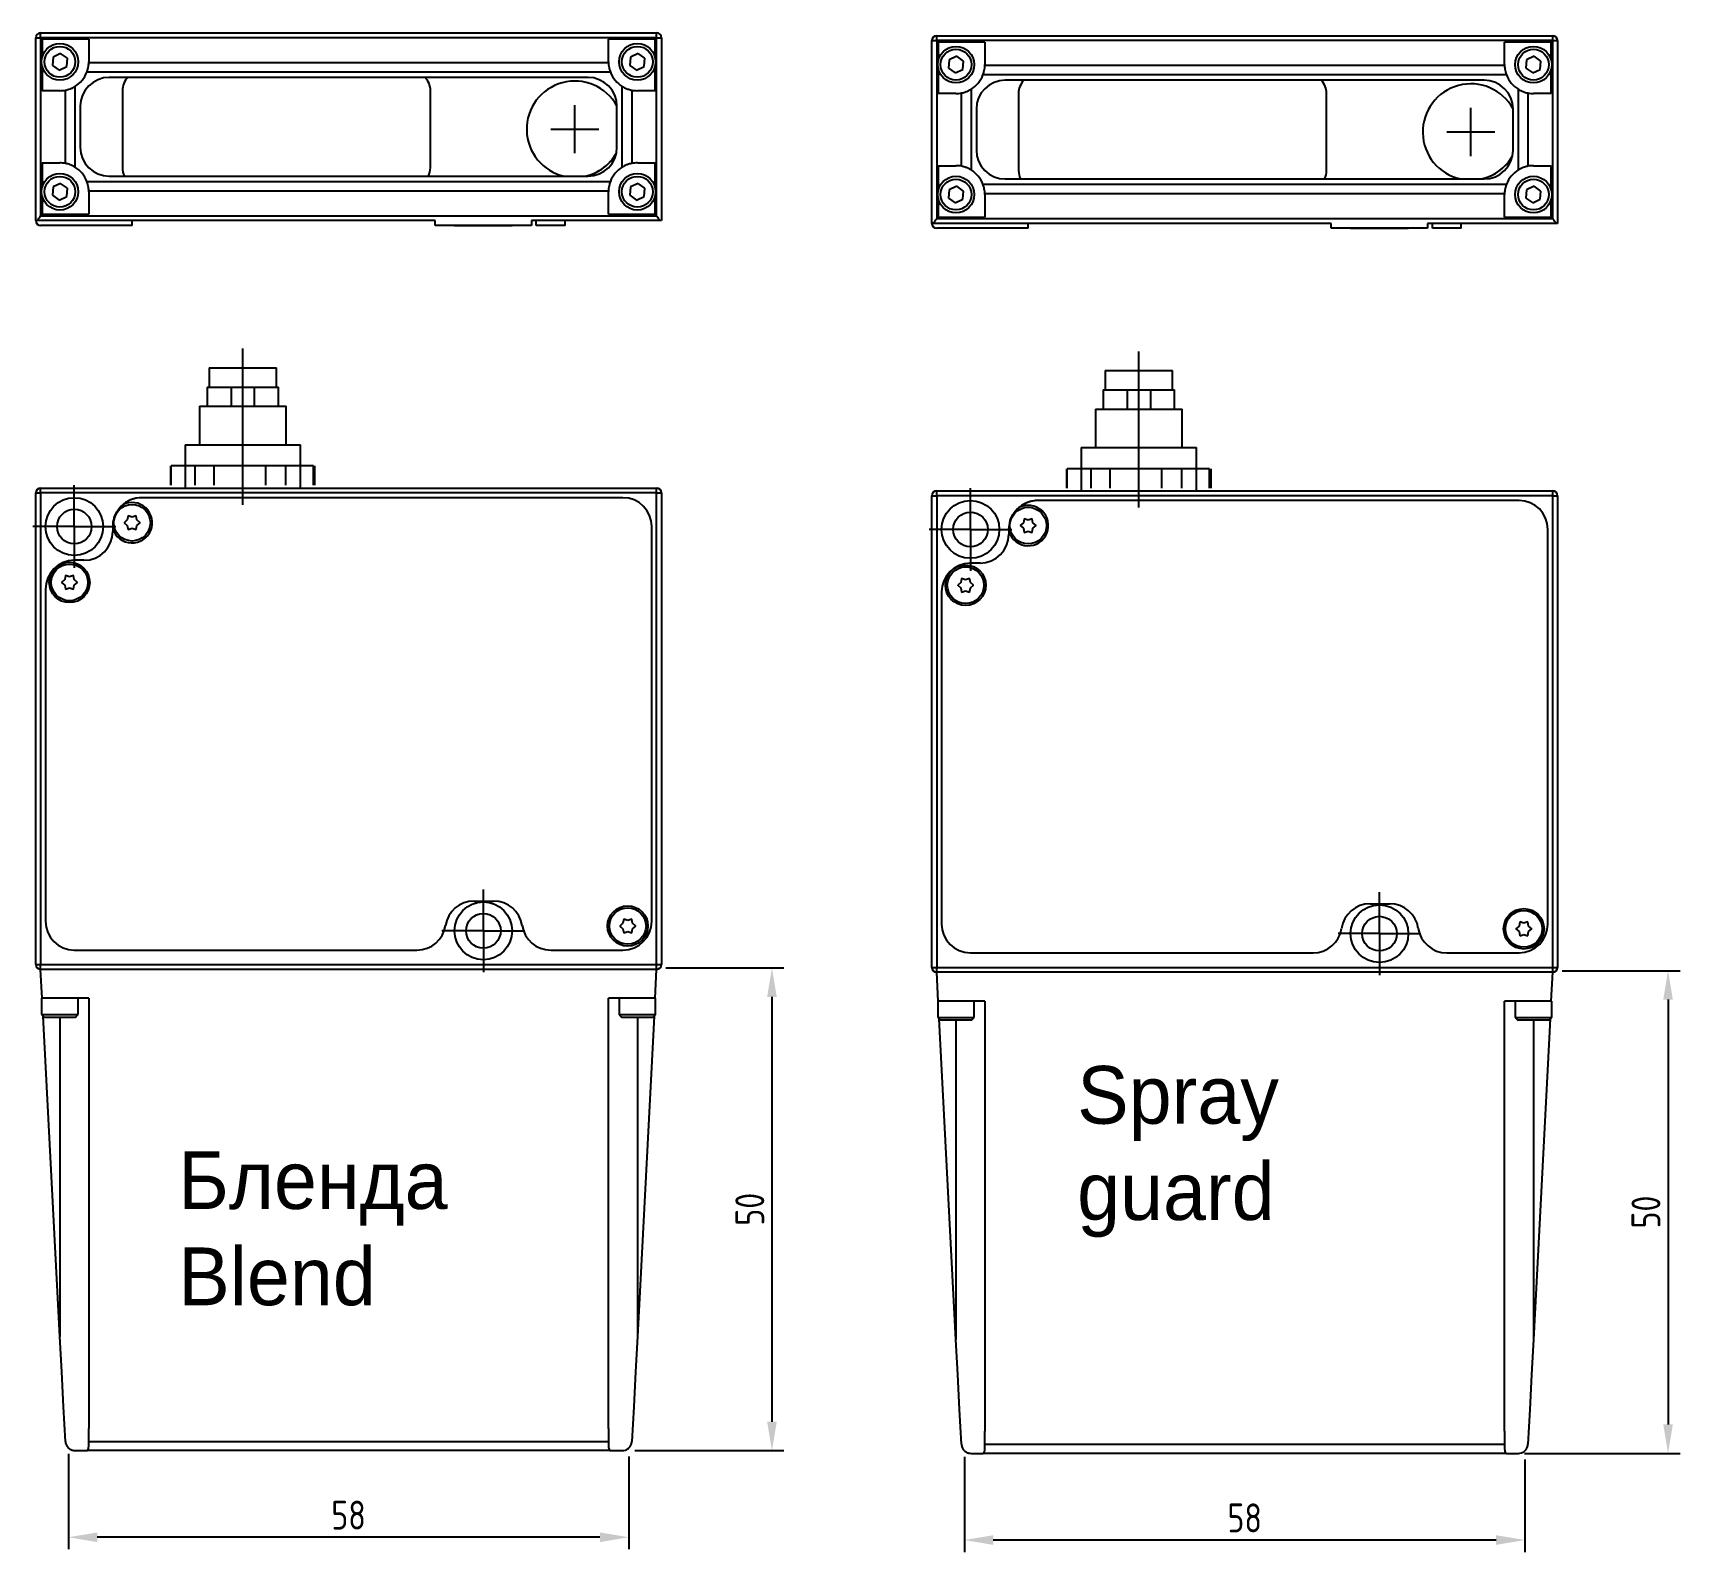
# Model space of a CAD drawing. Header units: millimetres. Extents: x -665 to 1947, y -360 to 733.
# Drawn here: x 1370.4 to 1541.6, y 87.5 to 245.3 of the extents above; entities that cross this region are included whole.
import ezdxf

# ---------------------------------------------------------------- set-up
doc = ezdxf.new("R2010")
doc.units = ezdxf.units.MM
doc.layers.add('FORMAT', color=7, linetype='Continuous')
doc.styles.add('GOSTw', font='gostw.shx')
doc.dimstyles.new('Vad-style', dxfattribs={"dimtxt": 3, "dimasz": 3, "dimexe": 1.25, "dimexo": 0.625, "dimgap": 0.8, "dimtad": 1, "dimtxsty": 'GOSTw', "dimcen": 2.5, "dimclrd": 1, "dimclre": 1, "dimclrt": 1, "dimazin": 0, "dimtfac": 1, "dimtmove": 0, "dimatfit": 3, "dimfxl": 0, "dimarcsym": 0})

msp = doc.modelspace()

# ---------------------------------------------------------------- texts
at = {"char_height": 6, "width": 34.22875, "attachment_point": 1}
for s, insert in [('Spray\\Pguard', (1478.932, 137.956)), ('Бленда\\PBlend', (1385.532, 129.1))]:
    msp.add_mtext(s, dxfattribs=dict(at, insert=insert))

# ---------------------------------------------------------------- blocks, each defined once
blk = doc.blocks.new('SW_CENTERMARKSYMBOL_10')
at = {"layer": 'FORMAT', "color": 0}
for p, q in [((0, 2.5), (0, 4.3)), ((0, 0), (0, 2.5)), ((-2.5, 0), (-4.3, 0)), ((0, 0), (-2.5, 0)), ((0, 0), (2.5, 0)), ((0, 0), (0, -2.5)), ((2.5, 0), (4.3, 0)), ((0, -2.5), (0, -4.3))]:
    blk.add_line(p, q, dxfattribs=at)
blk = doc.blocks.new('SW_CENTERMARKSYMBOL_11')
at = {"layer": 'FORMAT', "color": 0}
for p, q in [((0, 2.5), (0, 4.3)), ((0, 0), (0, 2.5)), ((-2.5, 0), (-4.3, 0)), ((0, 0), (-2.5, 0)), ((0, 0), (2.5, 0)), ((0, 0), (0, -2.5)), ((2.5, 0), (4.3, 0)), ((0, -2.5), (0, -4.3))]:
    blk.add_line(p, q, dxfattribs=at)
blk = doc.blocks.new('*D178')
at = {"color": 1, "lineweight": -2, "transparency": 16777216}
for p, q in [((1436.21, 148.14), (1448.47, 148.14)), ((1447.22, 145.14), (1447.22, 101)), ((1432.98, 98), (1448.47, 98))]:
    blk.add_line(p, q, dxfattribs=at)
at = {"color": 1, "transparency": 16777216}
for points in [[(1446.72, 145.14), (1447.72, 145.14), (1447.22, 148.14)], [(1446.72, 101), (1447.72, 101), (1447.22, 98)]]:
    blk.add_solid(points, dxfattribs=at)
at = {"layer": 'Defpoints', "color": 0, "transparency": 16777216}
for p in [(1435.59, 148.14), (1432.35, 98), (1447.22, 98)]:
    blk.add_point(p, dxfattribs=at)
at = {"color": 1, "transparency": 16777216, "insert": (1444.92, 123.07), "char_height": 3, "attachment_point": 5, "rotation": 90, "style": 'GOSTw'}
blk.add_mtext('50', dxfattribs=at)
blk = doc.blocks.new('*D179')
at = {"color": 1, "lineweight": -2, "transparency": 16777216}
for p, q in [((1374.12, 97.65), (1374.12, 87.74)), ((1432.35, 97.37), (1432.35, 87.74)), ((1429.35, 88.99), (1377.12, 88.99))]:
    blk.add_line(p, q, dxfattribs=at)
at = {"color": 1, "transparency": 16777216}
for points in [[(1377.12, 89.49), (1377.12, 88.49), (1374.12, 88.99)], [(1429.35, 89.49), (1429.35, 88.49), (1432.35, 88.99)]]:
    blk.add_solid(points, dxfattribs=at)
at = {"layer": 'Defpoints', "color": 0, "transparency": 16777216}
for p in [(1374.12, 98.27), (1432.35, 98), (1374.12, 88.99)]:
    blk.add_point(p, dxfattribs=at)
at = {"color": 1, "transparency": 16777216, "insert": (1403.23, 91.29), "char_height": 3, "attachment_point": 5, "style": 'GOSTw'}
blk.add_mtext('58', dxfattribs=at)
blk = doc.blocks.new('*D180')
at = {"color": 1, "lineweight": -2, "transparency": 16777216}
for p, q in [((1529.32, 147.85), (1541.58, 147.85)), ((1540.33, 144.85), (1540.33, 100.71)), ((1525.4, 97.71), (1541.58, 97.71))]:
    blk.add_line(p, q, dxfattribs=at)
at = {"color": 1, "transparency": 16777216}
for points in [[(1539.83, 144.85), (1540.83, 144.85), (1540.33, 147.85)], [(1539.83, 100.71), (1540.83, 100.71), (1540.33, 97.71)]]:
    blk.add_solid(points, dxfattribs=at)
at = {"layer": 'Defpoints', "color": 0, "transparency": 16777216}
for p in [(1528.7, 147.85), (1524.77, 97.71), (1540.33, 97.71)]:
    blk.add_point(p, dxfattribs=at)
at = {"color": 1, "transparency": 16777216, "insert": (1538.03, 122.78), "char_height": 3, "attachment_point": 5, "rotation": 90, "style": 'GOSTw'}
blk.add_mtext('50', dxfattribs=at)
blk = doc.blocks.new('*D181')
at = {"color": 1, "lineweight": -2, "transparency": 16777216}
for p, q in [((1467.22, 97.35), (1467.22, 87.45)), ((1525.46, 97.08), (1525.46, 87.45)), ((1522.46, 88.7), (1470.22, 88.7))]:
    blk.add_line(p, q, dxfattribs=at)
at = {"color": 1, "transparency": 16777216}
for points in [[(1470.22, 89.2), (1470.22, 88.2), (1467.22, 88.7)], [(1522.46, 89.2), (1522.46, 88.2), (1525.46, 88.7)]]:
    blk.add_solid(points, dxfattribs=at)
at = {"layer": 'Defpoints', "color": 0, "transparency": 16777216}
for p in [(1467.22, 97.98), (1525.46, 97.71), (1467.22, 88.7)]:
    blk.add_point(p, dxfattribs=at)
at = {"color": 1, "transparency": 16777216, "insert": (1496.34, 91), "char_height": 3, "attachment_point": 5, "style": 'GOSTw'}
blk.add_mtext('58', dxfattribs=at)

# ---------------------------------------------------------------- dimensions: what is measured, and where the dimension line sits
for base, p1, p2, picture, middle in [((1447.219, 97.997), (1435.588, 148.143), (1432.354, 97.997), '*D178', (1444.919, 123.07)), ((1540.326, 97.705), (1528.696, 147.852), (1524.773, 97.705), '*D180', (1538.026, 122.778))]:
    dim = msp.add_linear_dim(base=base, p1=p1, p2=p2, angle=90, dimstyle='Vad-style', override={"dimdec": 0})
    dim.commit()
    dim.dimension.update_dxf_attribs({"geometry": picture, "text_midpoint": middle})
for base, p1, p2, picture, middle in [((1374.116, 88.995), (1432.354, 97.997), (1374.116, 98.271), '*D179', (1403.235, 91.295)), ((1467.223, 88.703), (1525.461, 97.705), (1467.223, 97.98), '*D181', (1496.342, 91.003))]:
    dim = msp.add_linear_dim(base=base, p1=p1, p2=p2, dimstyle='Vad-style', override={"dimdec": 0})
    dim.commit()
    dim.dimension.update_dxf_attribs({"geometry": picture, "text_midpoint": middle})

# ---------------------------------------------------------------- linework, layer by layer
for p, q in [((1370.735, 244.787), (1371.235, 244.787)), ((1370.735, 225.787), (1370.735, 244.787)), ((1371.235, 244.787), (1371.235, 245.287)), ((1371.235, 245.287), (1435.235, 245.287)), ((1371.392, 244.63), (1371.235, 244.787)), ((1435.235, 244.787), (1371.235, 244.787)), ((1371.235, 244.787), (1371.235, 226.287)), ((1435.235, 244.787), (1371.235, 244.787)), ((1371.235, 244.787), (1371.235, 226.287)), ((1435.078, 244.63), (1435.235, 244.787)), ((1435.235, 244.787), (1435.235, 245.287)), ((1435.235, 226.287), (1435.235, 244.787)), ((1435.235, 244.787), (1435.735, 244.787)), ((1435.235, 226.287), (1435.235, 244.787)), ((1435.735, 244.787), (1435.735, 225.787)), ((1464.342, 244.496), (1464.342, 244.996)), ((1464.342, 244.996), (1528.342, 244.996)), ((1528.342, 244.496), (1528.342, 244.996)), ((1376.235, 244.63), (1371.392, 244.63)), ((1371.392, 244.63), (1371.392, 242.75)), ((1373.308, 243.15), (1372.524, 242.782)), ((1374.019, 242.656), (1373.308, 243.15)), ((1376.235, 244.63), (1376.235, 242.287)), ((1435.078, 244.63), (1430.235, 244.63)), ((1430.235, 242.287), (1430.235, 244.63)), ((1433.308, 243.15), (1432.524, 242.782)), ((1434.019, 242.656), (1433.308, 243.15)), ((1435.078, 242.75), (1435.078, 244.63)), ((1463.842, 244.496), (1464.342, 244.496)), ((1463.842, 225.496), (1463.842, 244.496)), ((1464.499, 244.339), (1464.342, 244.496)), ((1528.342, 244.496), (1464.342, 244.496)), ((1464.342, 244.496), (1464.342, 225.996)), ((1528.342, 244.496), (1464.342, 244.496)), ((1464.342, 244.496), (1464.342, 225.996)), ((1469.342, 244.339), (1464.499, 244.339)), ((1464.499, 244.339), (1464.499, 242.459)), ((1469.342, 244.339), (1469.342, 241.996)), ((1528.185, 244.339), (1523.342, 244.339)), ((1523.342, 241.996), (1523.342, 244.339)), ((1528.185, 244.339), (1528.342, 244.496)), ((1528.185, 242.459), (1528.185, 244.339)), ((1528.342, 225.996), (1528.342, 244.496)), ((1528.342, 244.496), (1528.842, 244.496)), ((1528.342, 225.996), (1528.342, 244.496)), ((1528.842, 244.496), (1528.842, 225.496)), ((1371.392, 241.825), (1371.392, 239.287)), ((1372.524, 242.782), (1372.451, 241.919)), ((1372.451, 241.919), (1373.162, 241.424)), ((1373.162, 241.424), (1373.946, 241.793)), ((1373.946, 241.793), (1374.019, 242.656)), ((1376.234, 242.217), (1430.236, 242.217)), ((1432.524, 242.782), (1432.451, 241.919)), ((1432.451, 241.919), (1433.162, 241.424)), ((1433.162, 241.424), (1433.946, 241.793)), ((1433.946, 241.793), (1434.019, 242.656)), ((1435.078, 239.287), (1435.078, 241.825)), ((1464.499, 241.533), (1464.499, 238.996)), ((1465.631, 242.49), (1465.558, 241.627)), ((1465.558, 241.627), (1466.269, 241.133)), ((1466.415, 242.859), (1465.631, 242.49)), ((1466.269, 241.133), (1467.053, 241.501)), ((1467.126, 242.364), (1466.415, 242.859)), ((1467.053, 241.501), (1467.126, 242.364)), ((1469.341, 241.925), (1523.343, 241.925)), ((1525.631, 242.49), (1525.558, 241.627)), ((1525.558, 241.627), (1526.269, 241.133)), ((1526.415, 242.859), (1525.631, 242.49)), ((1526.269, 241.133), (1527.053, 241.501)), ((1527.126, 242.364), (1526.415, 242.859)), ((1527.053, 241.501), (1527.126, 242.364)), ((1528.185, 238.996), (1528.185, 241.533)), ((1374.804, 239.731), (1374.804, 231.344)), ((1430.432, 241.218), (1376.038, 241.218)), ((1428.114, 240.667), (1378.355, 240.667)), ((1431.665, 231.344), (1431.665, 239.731)), ((1523.539, 240.926), (1469.145, 240.926)), ((1521.222, 240.375), (1471.462, 240.375)), ((1373.235, 239.287), (1371.392, 239.287)), ((1373.805, 231.733), (1373.805, 239.342)), ((1379.735, 239.287), (1379.735, 231.287)), ((1379.735, 239.287), (1379.735, 231.287)), ((1411.735, 231.287), (1411.735, 239.287)), ((1411.735, 231.287), (1411.735, 239.287)), ((1432.664, 239.342), (1432.664, 231.733)), ((1435.078, 239.287), (1433.235, 239.287)), ((1466.342, 238.996), (1464.499, 238.996)), ((1466.913, 231.441), (1466.913, 239.051)), ((1467.911, 239.439), (1467.911, 231.053)), ((1472.842, 238.996), (1472.842, 230.996)), ((1472.842, 238.996), (1472.842, 230.996)), ((1504.842, 230.996), (1504.842, 238.996)), ((1504.842, 230.996), (1504.842, 238.996)), ((1524.773, 231.053), (1524.773, 239.439)), ((1525.771, 239.051), (1525.771, 231.441)), ((1528.185, 238.996), (1526.342, 238.996)), ((1375.355, 237.667), (1375.355, 233.408)), ((1426.735, 232.787), (1426.735, 237.787)), ((1431.114, 233.408), (1431.114, 237.667)), ((1468.462, 237.375), (1468.462, 233.116)), ((1519.842, 232.496), (1519.842, 237.496)), ((1524.222, 233.116), (1524.222, 237.375)), ((1424.235, 235.287), (1429.235, 235.287)), ((1517.342, 234.996), (1522.342, 234.996)), ((1371.392, 231.787), (1373.235, 231.787)), ((1371.392, 231.787), (1371.392, 229.25)), ((1433.235, 231.787), (1435.078, 231.787)), ((1435.078, 229.25), (1435.078, 231.787)), ((1464.499, 231.496), (1466.342, 231.496)), ((1464.499, 231.496), (1464.499, 228.959)), ((1526.342, 231.496), (1528.185, 231.496)), ((1528.185, 228.959), (1528.185, 231.496)), ((1373.308, 229.65), (1372.524, 229.282)), ((1374.019, 229.156), (1373.308, 229.65)), ((1376.038, 229.857), (1430.432, 229.857)), ((1378.355, 230.408), (1428.114, 230.408)), ((1433.308, 229.65), (1432.524, 229.282)), ((1434.019, 229.156), (1433.308, 229.65)), ((1466.415, 229.359), (1465.631, 228.99)), ((1467.126, 228.864), (1466.415, 229.359)), ((1469.145, 229.565), (1523.539, 229.565)), ((1471.462, 230.116), (1521.222, 230.116)), ((1526.415, 229.359), (1525.631, 228.99)), ((1527.126, 228.864), (1526.415, 229.359)), ((1371.392, 228.325), (1371.392, 226.445)), ((1372.524, 229.282), (1372.451, 228.419)), ((1372.451, 228.419), (1373.162, 227.924)), ((1373.162, 227.924), (1373.946, 228.293)), ((1373.946, 228.293), (1374.019, 229.156)), ((1430.236, 228.858), (1376.234, 228.858)), ((1376.235, 228.787), (1376.235, 226.445)), ((1430.235, 226.445), (1430.235, 228.787)), ((1432.524, 229.282), (1432.451, 228.419)), ((1432.451, 228.419), (1433.162, 227.924)), ((1433.162, 227.924), (1433.946, 228.293)), ((1433.946, 228.293), (1434.019, 229.156)), ((1435.078, 226.445), (1435.078, 228.325)), ((1464.499, 228.033), (1464.499, 226.153)), ((1465.631, 228.99), (1465.558, 228.127)), ((1465.558, 228.127), (1466.269, 227.633)), ((1466.269, 227.633), (1467.053, 228.001)), ((1467.053, 228.001), (1467.126, 228.864)), ((1523.343, 228.566), (1469.341, 228.566)), ((1469.342, 228.496), (1469.342, 226.153)), ((1523.342, 226.153), (1523.342, 228.496)), ((1525.631, 228.99), (1525.558, 228.127)), ((1525.558, 228.127), (1526.269, 227.633)), ((1526.269, 227.633), (1527.053, 228.001)), ((1527.053, 228.001), (1527.126, 228.864)), ((1528.185, 226.153), (1528.185, 228.033)), ((1371.392, 226.445), (1371.235, 226.287)), ((1371.235, 226.287), (1435.235, 226.287)), ((1371.235, 226.287), (1435.235, 226.287)), ((1371.392, 226.445), (1376.235, 226.445)), ((1430.235, 226.445), (1435.078, 226.445)), ((1435.078, 226.445), (1435.235, 226.287)), ((1464.499, 226.153), (1464.342, 225.996)), ((1464.342, 225.996), (1528.342, 225.996)), ((1464.342, 225.996), (1528.342, 225.996)), ((1464.499, 226.153), (1469.342, 226.153)), ((1523.342, 226.153), (1528.185, 226.153)), ((1528.185, 226.153), (1528.342, 225.996)), ((1370.894, 225.787), (1370.735, 225.787)), ((1412.235, 225.787), (1370.894, 225.787)), ((1380.735, 225.287), (1371.235, 225.287)), ((1380.735, 225.287), (1380.735, 225.787)), ((1412.235, 225.287), (1412.235, 225.787)), ((1417.235, 225.287), (1412.235, 225.287)), ((1414.235, 225.287), (1420.235, 225.287)), ((1422.235, 225.287), (1417.235, 225.287)), ((1435.575, 225.787), (1422.235, 225.787)), ((1422.235, 225.787), (1422.235, 225.287)), ((1422.735, 225.287), (1422.735, 225.787)), ((1425.735, 225.287), (1422.735, 225.287)), ((1425.735, 225.287), (1425.735, 225.787)), ((1435.735, 225.787), (1435.575, 225.787)), ((1464.001, 225.496), (1463.842, 225.496)), ((1505.342, 225.496), (1464.001, 225.496)), ((1473.842, 224.996), (1464.342, 224.996)), ((1473.842, 224.996), (1473.842, 225.496)), ((1505.342, 224.996), (1505.342, 225.496)), ((1510.342, 224.996), (1505.342, 224.996)), ((1507.342, 224.996), (1513.342, 224.996)), ((1515.342, 224.996), (1510.342, 224.996)), ((1528.683, 225.496), (1515.342, 225.496)), ((1515.342, 225.496), (1515.342, 224.996)), ((1515.842, 224.996), (1515.842, 225.496)), ((1518.842, 224.996), (1515.842, 224.996)), ((1518.842, 224.996), (1518.842, 225.496)), ((1528.842, 225.496), (1528.683, 225.496)), ((1392.235, 196.269), (1392.235, 212.497)), ((1485.342, 195.978), (1485.342, 212.205)), ((1388.735, 210.497), (1395.735, 210.497)), ((1481.842, 210.205), (1488.842, 210.205)), ((1388.535, 208.497), (1391.035, 208.497)), ((1391.035, 208.497), (1391.035, 206.497)), ((1391.035, 208.497), (1392.235, 208.497)), ((1392.235, 208.497), (1393.435, 208.497)), ((1393.435, 208.497), (1393.435, 206.497)), ((1393.435, 208.497), (1395.935, 208.497)), ((1481.642, 208.205), (1484.142, 208.205)), ((1484.142, 208.205), (1484.142, 206.205)), ((1484.142, 208.205), (1485.342, 208.205)), ((1485.342, 208.205), (1486.542, 208.205)), ((1486.542, 208.205), (1486.542, 206.205)), ((1486.542, 208.205), (1489.042, 208.205)), ((1387.735, 206.497), (1396.735, 206.497)), ((1480.842, 206.205), (1489.842, 206.205)), ((1386.235, 202.497), (1398.235, 202.497)), ((1479.342, 202.205), (1491.342, 202.205)), ((1384.784, 198.297), (1384.784, 200.297)), ((1387.277, 200.297), (1384.784, 200.297)), ((1387.277, 198.297), (1387.277, 200.297)), ((1389.249, 200.297), (1387.277, 200.297)), ((1389.249, 198.297), (1389.249, 200.297)), ((1394.629, 200.297), (1389.249, 200.297)), ((1394.629, 198.297), (1394.629, 200.297)), ((1396.7, 200.297), (1394.629, 200.297)), ((1396.7, 198.297), (1396.7, 200.297)), ((1399.587, 200.297), (1396.7, 200.297)), ((1399.587, 198.297), (1399.587, 200.297)), ((1477.891, 198.005), (1477.891, 200.005)), ((1480.384, 200.005), (1477.891, 200.005)), ((1480.384, 198.005), (1480.384, 200.005)), ((1482.356, 200.005), (1480.384, 200.005)), ((1482.356, 198.005), (1482.356, 200.005)), ((1487.737, 200.005), (1482.356, 200.005)), ((1487.737, 198.005), (1487.737, 200.005)), ((1489.807, 200.005), (1487.737, 200.005)), ((1489.807, 198.005), (1489.807, 200.005)), ((1492.695, 200.005), (1489.807, 200.005)), ((1492.695, 198.005), (1492.695, 200.005)), ((1370.735, 148.497), (1370.735, 197.497)), ((1370.735, 197.497), (1371.235, 197.497)), ((1371.235, 197.497), (1371.235, 197.997)), ((1371.235, 197.997), (1435.235, 197.997)), ((1435.235, 197.497), (1371.235, 197.497)), ((1371.235, 197.497), (1371.235, 148.497)), ((1431.735, 196.997), (1381.735, 196.997)), ((1431.735, 196.997), (1381.735, 196.997)), ((1435.235, 197.497), (1435.235, 197.997)), ((1435.235, 148.497), (1435.235, 197.497)), ((1435.235, 197.497), (1435.735, 197.497)), ((1435.735, 197.497), (1435.735, 148.497)), ((1463.842, 148.205), (1463.842, 197.205)), ((1463.842, 197.205), (1464.342, 197.205)), ((1464.342, 197.205), (1464.342, 197.705)), ((1464.342, 197.705), (1528.342, 197.705)), ((1528.342, 197.205), (1464.342, 197.205)), ((1464.342, 197.205), (1464.342, 148.205)), ((1528.342, 197.205), (1528.342, 197.705)), ((1528.342, 148.205), (1528.342, 197.205)), ((1528.342, 197.205), (1528.842, 197.205)), ((1528.842, 197.205), (1528.842, 148.205)), ((1380.322, 195.111), (1380.237, 194.684)), ((1380.735, 194.972), (1380.322, 195.111)), ((1381.147, 195.111), (1380.735, 194.972)), ((1381.233, 194.684), (1381.147, 195.111)), ((1524.842, 196.705), (1474.842, 196.705)), ((1524.842, 196.705), (1474.842, 196.705)), ((1378.735, 193.997), (1378.735, 193.497)), ((1378.735, 193.756), (1378.735, 193.497)), ((1380.237, 194.684), (1379.91, 194.397)), ((1379.91, 194.397), (1380.237, 194.109)), ((1379.935, 194.419), (1379.935, 194.397)), ((1379.935, 194.397), (1379.935, 194.374)), ((1380.237, 194.109), (1380.322, 193.682)), ((1380.354, 195.1), (1380.316, 195.078)), ((1380.316, 193.715), (1380.354, 193.693)), ((1380.322, 193.682), (1380.735, 193.822)), ((1380.735, 193.822), (1381.147, 193.682)), ((1381.154, 195.078), (1381.115, 195.1)), ((1381.115, 193.693), (1381.154, 193.715)), ((1381.147, 193.682), (1381.233, 194.109)), ((1381.56, 194.397), (1381.233, 194.684)), ((1381.233, 194.109), (1381.56, 194.397)), ((1434.735, 152.997), (1434.735, 193.997)), ((1434.735, 152.997), (1434.735, 193.997)), ((1471.842, 193.705), (1471.842, 193.205)), ((1471.842, 193.465), (1471.842, 193.205)), ((1473.344, 194.393), (1473.017, 194.105)), ((1473.017, 194.105), (1473.344, 193.818)), ((1473.042, 194.127), (1473.042, 194.105)), ((1473.042, 194.105), (1473.042, 194.083)), ((1473.43, 194.82), (1473.344, 194.393)), ((1473.344, 193.818), (1473.43, 193.391)), ((1473.461, 194.809), (1473.423, 194.786)), ((1473.423, 193.424), (1473.461, 193.401)), ((1473.842, 194.68), (1473.43, 194.82)), ((1473.43, 193.391), (1473.842, 193.53)), ((1474.255, 194.82), (1473.842, 194.68)), ((1473.842, 193.53), (1474.255, 193.391)), ((1474.261, 194.786), (1474.223, 194.809)), ((1474.223, 193.401), (1474.261, 193.424)), ((1474.34, 194.393), (1474.255, 194.82)), ((1474.255, 193.391), (1474.34, 193.818)), ((1474.667, 194.105), (1474.34, 194.393)), ((1474.34, 193.818), (1474.667, 194.105)), ((1527.842, 152.705), (1527.842, 193.705)), ((1527.842, 152.705), (1527.842, 193.705)), ((1375.735, 190.497), (1374.735, 190.497)), ((1375.735, 190.497), (1374.735, 190.497)), ((1468.842, 190.205), (1467.842, 190.205)), ((1468.842, 190.205), (1467.842, 190.205)), ((1373.737, 188.484), (1373.41, 188.197)), ((1373.822, 188.911), (1373.737, 188.484)), ((1373.854, 188.9), (1373.816, 188.878)), ((1374.235, 188.772), (1373.822, 188.911)), ((1374.647, 188.911), (1374.235, 188.772)), ((1374.654, 188.878), (1374.615, 188.9)), ((1374.733, 188.484), (1374.647, 188.911)), ((1375.06, 188.197), (1374.733, 188.484)), ((1466.93, 188.62), (1466.844, 188.193)), ((1466.961, 188.609), (1466.923, 188.586)), ((1467.342, 188.48), (1466.93, 188.62)), ((1467.755, 188.62), (1467.342, 188.48)), ((1467.761, 188.586), (1467.723, 188.609)), ((1467.84, 188.193), (1467.755, 188.62)), ((1371.735, 187.497), (1371.735, 152.997)), ((1371.735, 187.497), (1371.735, 152.997)), ((1373.41, 188.197), (1373.737, 187.909)), ((1373.435, 188.219), (1373.435, 188.197)), ((1373.435, 188.197), (1373.435, 188.174)), ((1373.737, 187.909), (1373.822, 187.482)), ((1373.816, 187.515), (1373.854, 187.493)), ((1373.822, 187.482), (1374.235, 187.622)), ((1374.235, 187.622), (1374.647, 187.482)), ((1374.615, 187.493), (1374.654, 187.515)), ((1374.647, 187.482), (1374.733, 187.909)), ((1374.733, 187.909), (1375.06, 188.197)), ((1464.842, 187.205), (1464.842, 152.705)), ((1464.842, 187.205), (1464.842, 152.705)), ((1466.844, 188.193), (1466.517, 187.905)), ((1466.517, 187.905), (1466.844, 187.618)), ((1466.542, 187.927), (1466.542, 187.905)), ((1466.542, 187.905), (1466.542, 187.883)), ((1466.844, 187.618), (1466.93, 187.191)), ((1466.923, 187.224), (1466.961, 187.201)), ((1466.93, 187.191), (1467.342, 187.33)), ((1467.342, 187.33), (1467.755, 187.191)), ((1467.723, 187.201), (1467.761, 187.224)), ((1467.755, 187.191), (1467.84, 187.618)), ((1468.167, 187.905), (1467.84, 188.193)), ((1467.84, 187.618), (1468.167, 187.905)), ((1416.267, 155.097), (1418.303, 155.097)), ((1416.267, 155.097), (1418.303, 155.097)), ((1509.374, 154.805), (1511.41, 154.805)), ((1509.374, 154.805), (1511.41, 154.805)), ((1431.737, 152.784), (1431.41, 152.497)), ((1431.41, 152.497), (1431.737, 152.209)), ((1431.435, 152.519), (1431.435, 152.497)), ((1431.435, 152.497), (1431.435, 152.474)), ((1431.822, 153.211), (1431.737, 152.784)), ((1431.854, 153.2), (1431.816, 153.178)), ((1432.235, 153.072), (1431.822, 153.211)), ((1432.647, 153.211), (1432.235, 153.072)), ((1432.654, 153.178), (1432.615, 153.2)), ((1432.733, 152.784), (1432.647, 153.211)), ((1433.06, 152.497), (1432.733, 152.784)), ((1432.733, 152.209), (1433.06, 152.497)), ((1524.844, 152.493), (1524.517, 152.205)), ((1524.93, 152.92), (1524.844, 152.493)), ((1524.961, 152.909), (1524.923, 152.886)), ((1525.342, 152.78), (1524.93, 152.92)), ((1525.755, 152.92), (1525.342, 152.78)), ((1525.761, 152.886), (1525.723, 152.909)), ((1525.84, 152.493), (1525.755, 152.92)), ((1526.167, 152.205), (1525.84, 152.493)), ((1431.737, 152.209), (1431.822, 151.782)), ((1431.816, 151.815), (1431.854, 151.793)), ((1431.822, 151.782), (1432.235, 151.922)), ((1432.235, 151.922), (1432.647, 151.782)), ((1432.615, 151.793), (1432.654, 151.815)), ((1432.647, 151.782), (1432.733, 152.209)), ((1524.517, 152.205), (1524.844, 151.918)), ((1524.542, 152.227), (1524.542, 152.205)), ((1524.542, 152.205), (1524.542, 152.183)), ((1524.844, 151.918), (1524.93, 151.491)), ((1524.923, 151.524), (1524.961, 151.501)), ((1524.93, 151.491), (1525.342, 151.63)), ((1525.342, 151.63), (1525.755, 151.491)), ((1525.723, 151.501), (1525.761, 151.524)), ((1525.755, 151.491), (1525.84, 151.918)), ((1525.84, 151.918), (1526.167, 152.205)), ((1374.735, 149.997), (1410.335, 149.997)), ((1374.735, 149.997), (1410.335, 149.997)), ((1424.235, 149.997), (1431.735, 149.997)), ((1424.235, 149.997), (1431.735, 149.997)), ((1467.842, 149.705), (1503.442, 149.705)), ((1467.842, 149.705), (1503.442, 149.705)), ((1517.342, 149.705), (1524.842, 149.705)), ((1517.342, 149.705), (1524.842, 149.705)), ((1370.735, 148.497), (1371.235, 148.497)), ((1371.235, 147.997), (1371.235, 148.497)), ((1371.235, 148.497), (1435.235, 148.497)), ((1371.392, 144.997), (1371.235, 147.997)), ((1435.235, 147.997), (1371.235, 147.997)), ((1435.235, 147.997), (1371.235, 147.997)), ((1435.078, 144.997), (1435.235, 147.997)), ((1435.235, 147.997), (1435.235, 148.497)), ((1435.235, 148.497), (1435.735, 148.497)), ((1463.842, 148.205), (1464.342, 148.205)), ((1464.342, 147.705), (1464.342, 148.205)), ((1464.342, 148.205), (1528.342, 148.205)), ((1464.499, 144.705), (1464.342, 147.705)), ((1528.342, 147.705), (1464.342, 147.705)), ((1528.342, 147.705), (1464.342, 147.705)), ((1528.185, 144.705), (1528.342, 147.705)), ((1528.342, 147.705), (1528.342, 148.205)), ((1528.342, 148.205), (1528.842, 148.205)), ((1371.392, 144.997), (1371.335, 144.997)), ((1376.235, 144.997), (1371.392, 144.997)), ((1376.235, 144.997), (1376.235, 100.294)), ((1435.078, 144.997), (1430.235, 144.997)), ((1430.235, 100.294), (1430.235, 144.997)), ((1435.135, 144.997), (1435.078, 144.997)), ((1464.499, 144.705), (1464.442, 144.705)), ((1469.342, 144.705), (1464.499, 144.705)), ((1469.342, 144.705), (1469.342, 100.002)), ((1528.185, 144.705), (1523.342, 144.705)), ((1523.342, 100.002), (1523.342, 144.705)), ((1528.242, 144.705), (1528.185, 144.705)), ((1371.335, 143.297), (1375.135, 143.297)), ((1373.235, 109.834), (1371.489, 143.142)), ((1371.64, 142.997), (1371.635, 142.997)), ((1374.835, 142.997), (1371.64, 142.997)), ((1373.235, 142.997), (1373.235, 109.834)), ((1431.335, 143.297), (1435.135, 143.297)), ((1431.64, 142.997), (1431.635, 142.997)), ((1434.835, 142.997), (1431.64, 142.997)), ((1434.98, 143.142), (1433.235, 109.834)), ((1433.235, 142.997), (1433.235, 109.834)), ((1464.442, 143.005), (1468.242, 143.005)), ((1466.342, 109.543), (1464.596, 142.851)), ((1464.748, 142.705), (1464.742, 142.705)), ((1467.942, 142.705), (1464.748, 142.705)), ((1466.342, 142.705), (1466.342, 109.543)), ((1524.442, 143.005), (1528.242, 143.005)), ((1524.748, 142.705), (1524.742, 142.705)), ((1527.942, 142.705), (1524.748, 142.705)), ((1528.088, 142.851), (1526.342, 109.543)), ((1526.342, 142.705), (1526.342, 109.543)), ((1374.804, 97.997), (1376.038, 97.997)), ((1430.432, 97.997), (1376.038, 97.997)), ((1376.234, 98.944), (1430.236, 98.944)), ((1430.432, 97.997), (1431.665, 97.997)), ((1467.911, 97.705), (1469.145, 97.705)), ((1523.539, 97.705), (1469.145, 97.705)), ((1469.341, 98.653), (1523.343, 98.653)), ((1523.539, 97.705), (1524.773, 97.705))]:
    msp.add_line(p, q)
at = {"flags": 128}
for points in [[(1430.036, 231.532), (1430.638, 232.162), (1431.04, 232.745)], [(1523.143, 231.24), (1523.745, 231.871), (1524.148, 232.454)], [(1381.534, 194.374), (1381.535, 194.397), (1381.534, 194.419)], [(1474.642, 194.083), (1474.642, 194.105), (1474.642, 194.127)], [(1375.034, 188.174), (1375.035, 188.197), (1375.034, 188.219)], [(1468.142, 187.883), (1468.142, 187.905), (1468.142, 187.927)], [(1433.034, 152.474), (1433.035, 152.497), (1433.034, 152.519)], [(1526.142, 152.183), (1526.142, 152.205), (1526.142, 152.227)], [(1373.805, 98.944), (1373.617, 102.55), (1373.426, 106.185), (1373.235, 109.834)], [(1433.235, 109.834), (1433.043, 106.185), (1432.853, 102.55), (1432.664, 98.944)], [(1466.913, 98.653), (1466.724, 102.258), (1466.533, 105.893), (1466.342, 109.543)], [(1526.342, 109.543), (1526.151, 105.893), (1525.96, 102.258), (1525.771, 98.653)]]:
    msp.add_lwpolyline(points, dxfattribs=at)
for centre, radius in [((1373.235, 242.287), 1.9), ((1373.235, 242.287), 1.6), ((1433.235, 242.287), 1.9), ((1433.235, 242.287), 1.6), ((1466.342, 241.996), 1.9), ((1466.342, 241.996), 1.6), ((1526.342, 241.996), 1.9), ((1526.342, 241.996), 1.6), ((1373.235, 228.787), 1.9), ((1373.235, 228.787), 1.6), ((1433.235, 228.787), 1.9), ((1433.235, 228.787), 1.6), ((1466.342, 228.496), 1.9), ((1466.342, 228.496), 1.6), ((1526.342, 228.496), 1.9), ((1526.342, 228.496), 1.6), ((1374.735, 193.997), 3), ((1374.735, 193.997), 1.8), ((1380.735, 194.397), 1.9), ((1467.842, 193.705), 3), ((1467.842, 193.705), 1.8), ((1473.842, 194.105), 1.9), ((1374.235, 188.197), 2.1), ((1374.235, 188.197), 1.9), ((1467.342, 187.905), 2.1), ((1467.342, 187.905), 1.9), ((1417.235, 151.997), 3), ((1432.235, 152.497), 2.1), ((1432.235, 152.497), 1.9), ((1510.342, 151.705), 3), ((1525.342, 152.205), 2.1), ((1525.342, 152.205), 1.9), ((1417.235, 151.997), 1.8), ((1510.342, 151.705), 1.8)]:
    msp.add_circle(centre, radius)
for centre, radius, start, end in [((1371.235, 244.787), 0.5, 90, 180), ((1435.235, 244.787), 0.5, 0, 90), ((1464.342, 244.496), 0.5, 90, 180), ((1528.342, 244.496), 0.5, 0, 90), ((1373.235, 242.287), 3, 358.64915, 0), ((1433.235, 242.287), 3, 180, 181.35085), ((1466.342, 241.996), 3, 358.64915, 0), ((1526.342, 241.996), 3, 180, 181.35085), ((1373.235, 242.287), 3, 301.54162, 339.11759), ((1378.355, 237.667), 3, 90, 180), ((1381.735, 239.287), 2, 136.38528, 180), ((1381.735, 239.287), 2, 136.38528, 180), ((1409.735, 239.287), 2, 0, 43.61472), ((1409.735, 239.287), 2, 0, 43.61472), ((1426.735, 235.287), 5, 28.85, 257.40143), ((1426.735, 235.287), 5, 28.85, 257.40143), ((1428.114, 237.667), 3, 0, 90), ((1433.235, 242.287), 3, 200.88241, 238.45838), ((1466.342, 241.996), 3, 301.54162, 339.11759), ((1471.462, 237.375), 3, 90, 180), ((1474.842, 238.996), 2, 136.38528, 180), ((1474.842, 238.996), 2, 136.38528, 180), ((1502.842, 238.996), 2, 0, 43.61472), ((1502.842, 238.996), 2, 0, 43.61472), ((1519.842, 234.996), 5, 28.85, 257.40143), ((1519.842, 234.996), 5, 28.85, 257.40143), ((1521.222, 237.375), 3, 0, 90), ((1526.342, 241.996), 3, 200.88241, 238.45838), ((1373.235, 242.287), 3, 270, 280.96687), ((1433.235, 242.287), 3, 259.03313, 270), ((1466.342, 241.996), 3, 270, 280.96687), ((1526.342, 241.996), 3, 259.03313, 270), ((1378.355, 233.408), 3, 180, 270), ((1428.114, 233.408), 3, 270, 0), ((1471.462, 233.116), 3, 180, 270), ((1521.222, 233.116), 3, 270, 0), ((1373.235, 228.787), 3, 79.03313, 90), ((1373.235, 228.787), 3, 20.88241, 58.45838), ((1381.735, 231.287), 2, 180, 206.09147), ((1381.735, 231.287), 2, 180, 206.09147), ((1409.735, 231.287), 2, 333.90853, 0), ((1409.735, 231.287), 2, 333.90853, 0), ((1426.735, 235.287), 5, 282.59857, 329.44143), ((1426.735, 235.287), 5, 282.59857, 311.31392), ((1433.235, 228.787), 3, 121.54162, 159.11759), ((1433.235, 228.787), 3, 90, 100.96687), ((1466.342, 228.496), 3, 79.03313, 90), ((1466.342, 228.496), 3, 20.88241, 58.45838), ((1519.842, 234.996), 5, 282.59857, 329.44143), ((1519.842, 234.996), 5, 282.59857, 311.31392), ((1526.342, 228.496), 3, 121.54162, 159.11759), ((1526.342, 228.496), 3, 90, 100.96687), ((1474.842, 230.996), 2, 180, 206.09147), ((1474.842, 230.996), 2, 180, 206.09147), ((1502.842, 230.996), 2, 333.90853, 0), ((1502.842, 230.996), 2, 333.90853, 0), ((1373.235, 228.787), 3, 0, 1.35085), ((1433.235, 228.787), 3, 178.64915, 180), ((1466.342, 228.496), 3, 0, 1.35085), ((1526.342, 228.496), 3, 178.64915, 180), ((1371.235, 225.787), 0.5, 180, 270), ((1464.342, 225.496), 0.5, 180, 270), ((1371.235, 197.497), 0.5, 90, 180), ((1381.735, 193.997), 3, 90, 180), ((1381.735, 193.997), 3, 90, 131.04548), ((1431.735, 193.997), 3, 0, 90), ((1431.735, 193.997), 3, 0, 90), ((1435.235, 197.497), 0.5, 0, 90), ((1464.342, 197.205), 0.5, 90, 180), ((1528.342, 197.205), 0.5, 0, 90), ((1380.735, 194.397), 2.1, 197.75279, 117.50928), ((1474.842, 193.705), 3, 90, 180), ((1473.842, 194.105), 2.1, 197.75279, 117.50928), ((1474.842, 193.705), 3, 90, 131.04548), ((1524.842, 193.705), 3, 0, 90), ((1524.842, 193.705), 3, 0, 90), ((1375.735, 193.497), 3, 270, 0), ((1375.735, 193.497), 3, 270, 0), ((1468.842, 193.205), 3, 270, 0), ((1468.842, 193.205), 3, 270, 0), ((1374.735, 187.497), 3, 90, 180), ((1374.735, 187.497), 3, 90, 180), ((1467.842, 187.205), 3, 90, 180), ((1467.842, 187.205), 3, 90, 180), ((1416.267, 152.097), 3, 90, 171.37307), ((1416.267, 152.097), 3, 90, 171.37307), ((1418.303, 152.097), 3, 8.62693, 90), ((1418.303, 152.097), 3, 8.62693, 90), ((1509.374, 151.805), 3, 90, 171.37307), ((1509.374, 151.805), 3, 90, 171.37307), ((1511.41, 151.805), 3, 8.62693, 90), ((1511.41, 151.805), 3, 8.62693, 90), ((1374.735, 152.997), 3, 180, 270), ((1374.735, 152.997), 3, 180, 270), ((1410.335, 152.997), 3, 270, 351.37307), ((1410.335, 152.997), 3, 270, 351.37307), ((1424.235, 152.997), 3, 188.62693, 270), ((1424.235, 152.997), 3, 188.62693, 270), ((1431.735, 152.997), 3, 270, 0), ((1431.735, 152.997), 3, 270, 0), ((1467.842, 152.705), 3, 180, 270), ((1467.842, 152.705), 3, 180, 270), ((1524.842, 152.705), 3, 270, 0), ((1524.842, 152.705), 3, 270, 0), ((1503.442, 152.705), 3, 270, 351.37307), ((1503.442, 152.705), 3, 270, 351.37307), ((1517.342, 152.705), 3, 188.62693, 270), ((1517.342, 152.705), 3, 188.62693, 270), ((1371.235, 148.497), 0.5, 180, 270), ((1435.235, 148.497), 0.5, 270, 360), ((1464.342, 148.205), 0.5, 180, 270), ((1528.342, 148.205), 0.5, 270, 360)]:
    msp.add_arc(centre, radius, start, end)
for centre, start_param, end_param in [((1373.235, 100.294), 4.6888121, 4.712389), ((1433.235, 100.294), 1.5707963, 1.5943732), ((1466.342, 100.002), 4.6888121, 4.712389), ((1526.342, 100.002), 1.5707963, 1.5943732)]:
    msp.add_ellipse(centre, major_axis=(0, 57.243), ratio=0.0524078, start_param=start_param, end_param=end_param)
for points, knots in [([(1376.038, 241.218), (1376.074, 241.325), (1376.148, 241.539), (1376.204, 241.837), (1376.229, 242.065), (1376.233, 242.189), (1376.234, 242.209), (1376.234, 242.217)], [0, 0, 0, 0, 0.2198916, 0.4401783, 0.6529994, 0.8671446, 1, 1, 1, 1]), ([(1430.236, 242.217), (1430.236, 242.2), (1430.237, 242.166), (1430.248, 241.98), (1430.284, 241.72), (1430.349, 241.45), (1430.409, 241.283), (1430.432, 241.218)], [0, 0, 0, 0, 0.2182309, 0.4365076, 0.6531767, 0.8659913, 1, 1, 1, 1]), ([(1469.145, 240.926), (1469.182, 241.033), (1469.255, 241.247), (1469.312, 241.546), (1469.336, 241.774), (1469.341, 241.897), (1469.341, 241.917), (1469.341, 241.925)], [0, 0, 0, 0, 0.2198916, 0.4401783, 0.6529994, 0.8671446, 1, 1, 1, 1]), ([(1523.343, 241.925), (1523.343, 241.908), (1523.344, 241.875), (1523.355, 241.688), (1523.392, 241.428), (1523.456, 241.158), (1523.516, 240.991), (1523.539, 240.926)], [0, 0, 0, 0, 0.2182309, 0.4365076, 0.6531767, 0.8659913, 1, 1, 1, 1]), ([(1373.805, 239.342), (1373.822, 239.345), (1373.854, 239.351), (1374.033, 239.393), (1374.281, 239.471), (1374.553, 239.585), (1374.726, 239.685), (1374.804, 239.731)], [0, 0, 0, 0, 0.20755792, 0.41515877, 0.62162377, 0.82944644, 1, 1, 1, 1]), ([(1431.665, 239.731), (1431.775, 239.669), (1431.994, 239.545), (1432.305, 239.431), (1432.533, 239.369), (1432.642, 239.346), (1432.658, 239.343), (1432.664, 239.342)], [0, 0, 0, 0, 0.2365804, 0.4741865, 0.6891486, 0.8957192, 1, 1, 1, 1]), ([(1466.913, 239.051), (1466.929, 239.054), (1466.962, 239.06), (1467.141, 239.101), (1467.388, 239.179), (1467.66, 239.294), (1467.833, 239.394), (1467.911, 239.439)], [0, 0, 0, 0, 0.20755792, 0.41515877, 0.62162377, 0.82944644, 1, 1, 1, 1]), ([(1524.773, 239.439), (1524.882, 239.377), (1525.101, 239.254), (1525.413, 239.139), (1525.64, 239.077), (1525.749, 239.055), (1525.766, 239.052), (1525.771, 239.051)], [0, 0, 0, 0, 0.2365804, 0.4741865, 0.6891486, 0.8957192, 1, 1, 1, 1]), ([(1374.804, 231.344), (1374.695, 231.406), (1374.476, 231.529), (1374.164, 231.644), (1373.936, 231.706), (1373.828, 231.728), (1373.811, 231.731), (1373.805, 231.733)], [0, 0, 0, 0, 0.2365804, 0.4741865, 0.6891486, 0.8957192, 1, 1, 1, 1]), ([(1432.664, 231.733), (1432.648, 231.729), (1432.615, 231.723), (1432.436, 231.682), (1432.189, 231.604), (1431.917, 231.489), (1431.743, 231.389), (1431.665, 231.344)], [0, 0, 0, 0, 0.2075579, 0.4151588, 0.6216238, 0.8294466, 1, 1, 1, 1]), ([(1467.911, 231.053), (1467.802, 231.114), (1467.583, 231.238), (1467.271, 231.352), (1467.044, 231.414), (1466.935, 231.437), (1466.918, 231.44), (1466.913, 231.441)], [0, 0, 0, 0, 0.2365804, 0.4741865, 0.6891486, 0.8957192, 1, 1, 1, 1]), ([(1525.771, 231.441), (1525.755, 231.438), (1525.722, 231.432), (1525.543, 231.391), (1525.296, 231.312), (1525.024, 231.198), (1524.851, 231.098), (1524.773, 231.053)], [0, 0, 0, 0, 0.2075579, 0.4151588, 0.6216238, 0.8294466, 1, 1, 1, 1]), ([(1376.234, 228.858), (1376.234, 228.875), (1376.233, 228.909), (1376.222, 229.095), (1376.185, 229.355), (1376.121, 229.625), (1376.061, 229.792), (1376.038, 229.857)], [0, 0, 0, 0, 0.218231, 0.4365079, 0.6531769, 0.8659913, 1, 1, 1, 1]), ([(1430.432, 229.857), (1430.395, 229.75), (1430.322, 229.536), (1430.265, 229.237), (1430.241, 229.009), (1430.236, 228.886), (1430.236, 228.866), (1430.236, 228.858)], [0, 0, 0, 0, 0.21989154, 0.44017847, 0.65299933, 0.86714451, 1, 1, 1, 1]), ([(1469.341, 228.566), (1469.341, 228.583), (1469.34, 228.617), (1469.329, 228.803), (1469.292, 229.063), (1469.228, 229.333), (1469.168, 229.501), (1469.145, 229.565)], [0, 0, 0, 0, 0.218231, 0.4365079, 0.6531769, 0.8659913, 1, 1, 1, 1]), ([(1523.539, 229.565), (1523.502, 229.458), (1523.429, 229.244), (1523.372, 228.946), (1523.348, 228.718), (1523.344, 228.594), (1523.343, 228.574), (1523.343, 228.566)], [0, 0, 0, 0, 0.21989154, 0.44017847, 0.65299933, 0.86714451, 1, 1, 1, 1]), ([(1370.894, 225.787), (1370.966, 225.897), (1371.072, 226.059), (1371.194, 226.229), (1371.234, 226.286), (1371.235, 226.287)], [0, 0, 0, 0, 0.6672984, 0.9898517, 1, 1, 1, 1]), ([(1435.235, 226.287), (1435.236, 226.286), (1435.276, 226.229), (1435.397, 226.059), (1435.504, 225.897), (1435.575, 225.787)], [0, 0, 0, 0, 0.0101483, 0.3327016, 1, 1, 1, 1]), ([(1464.001, 225.496), (1464.073, 225.605), (1464.18, 225.767), (1464.301, 225.938), (1464.341, 225.994), (1464.342, 225.996)], [0, 0, 0, 0, 0.6672984, 0.9898517, 1, 1, 1, 1]), ([(1528.342, 225.996), (1528.343, 225.994), (1528.383, 225.938), (1528.504, 225.767), (1528.611, 225.605), (1528.683, 225.496)], [0, 0, 0, 0, 0.0101483, 0.3327016, 1, 1, 1, 1]), ([(1378.735, 193.997), (1378.763, 194.304), (1378.818, 194.914), (1379.217, 195.709), (1379.597, 196.09), (1379.765, 196.259)], [0, 0, 0, 0, 0.36105788, 0.71712327, 1, 1, 1, 1]), ([(1471.842, 193.705), (1471.87, 194.012), (1471.925, 194.623), (1472.324, 195.417), (1472.704, 195.799), (1472.872, 195.968)], [0, 0, 0, 0, 0.36105788, 0.71712327, 1, 1, 1, 1]), ([(1373.805, 98.944), (1373.822, 98.835), (1373.854, 98.617), (1374.033, 98.333), (1374.281, 98.126), (1374.553, 98.013), (1374.726, 98.002), (1374.804, 97.997)], [0, 0, 0, 0, 0.20755792, 0.41515877, 0.62162377, 0.82944644, 1, 1, 1, 1]), ([(1376.038, 97.997), (1376.074, 98.006), (1376.148, 98.026), (1376.204, 98.189), (1376.229, 98.433), (1376.233, 98.7), (1376.234, 98.877), (1376.234, 98.944)], [0, 0, 0, 0, 0.2198916, 0.4401783, 0.6529994, 0.8671446, 1, 1, 1, 1]), ([(1430.236, 98.944), (1430.236, 98.833), (1430.237, 98.61), (1430.248, 98.321), (1430.284, 98.112), (1430.349, 98.01), (1430.409, 98), (1430.432, 97.997)], [0, 0, 0, 0, 0.2182309, 0.4365076, 0.6531767, 0.8659913, 1, 1, 1, 1]), ([(1431.665, 97.997), (1431.775, 98.007), (1431.994, 98.026), (1432.305, 98.202), (1432.533, 98.464), (1432.642, 98.726), (1432.658, 98.89), (1432.664, 98.944)], [0, 0, 0, 0, 0.2365804, 0.4741865, 0.6891486, 0.8957192, 1, 1, 1, 1]), ([(1466.913, 98.653), (1466.929, 98.543), (1466.962, 98.325), (1467.141, 98.042), (1467.388, 97.834), (1467.66, 97.722), (1467.833, 97.71), (1467.911, 97.705)], [0, 0, 0, 0, 0.20755792, 0.41515877, 0.62162377, 0.82944644, 1, 1, 1, 1]), ([(1469.145, 97.705), (1469.182, 97.715), (1469.255, 97.734), (1469.312, 97.897), (1469.336, 98.142), (1469.341, 98.408), (1469.341, 98.585), (1469.341, 98.653)], [0, 0, 0, 0, 0.2198916, 0.4401783, 0.6529994, 0.8671446, 1, 1, 1, 1]), ([(1523.343, 98.653), (1523.343, 98.541), (1523.344, 98.319), (1523.355, 98.03), (1523.392, 97.82), (1523.456, 97.718), (1523.516, 97.709), (1523.539, 97.705)], [0, 0, 0, 0, 0.2182309, 0.4365076, 0.6531767, 0.8659913, 1, 1, 1, 1]), ([(1524.773, 97.705), (1524.882, 97.715), (1525.101, 97.735), (1525.413, 97.911), (1525.64, 98.173), (1525.749, 98.435), (1525.766, 98.598), (1525.771, 98.653)], [0, 0, 0, 0, 0.2365804, 0.4741865, 0.6891486, 0.8957192, 1, 1, 1, 1])]:
    msp.add_open_spline(points, degree=3, knots=knots)
for points in [[(1388.735, 210.497), (1388.735, 208.497)], [(1395.735, 208.497), (1395.735, 210.497)], [(1481.842, 210.205), (1481.842, 208.205)], [(1488.842, 208.205), (1488.842, 210.205)], [(1388.535, 208.497), (1388.535, 206.497)], [(1395.935, 206.497), (1395.935, 208.497)], [(1481.642, 208.205), (1481.642, 206.205)], [(1489.042, 206.205), (1489.042, 208.205)], [(1387.735, 206.497), (1387.735, 202.497)], [(1396.735, 202.497), (1396.735, 206.497)], [(1480.842, 206.205), (1480.842, 202.205)], [(1489.842, 202.205), (1489.842, 206.205)], [(1386.235, 202.497), (1386.235, 197.997)], [(1398.235, 197.997), (1398.235, 202.497)], [(1479.342, 202.205), (1479.342, 197.705)], [(1491.342, 197.705), (1491.342, 202.205)], [(1384.735, 200.297), (1384.735, 198.297)], [(1399.735, 198.297), (1399.735, 200.297)], [(1477.842, 200.005), (1477.842, 198.005)], [(1492.842, 198.005), (1492.842, 200.005)], [(1374.935, 195.785), (1374.935, 195.785)], [(1468.042, 195.494), (1468.042, 195.493)], [(1371.335, 144.997), (1371.335, 143.297)], [(1375.135, 143.297), (1375.135, 144.997)], [(1431.335, 144.997), (1431.335, 143.297)], [(1435.135, 143.297), (1435.135, 144.997)], [(1464.442, 144.705), (1464.442, 143.005)], [(1468.242, 143.005), (1468.242, 144.705)], [(1524.442, 144.705), (1524.442, 143.005)], [(1528.242, 143.005), (1528.242, 144.705)], [(1371.335, 143.297), (1371.635, 142.997)], [(1374.835, 142.997), (1375.135, 143.297)], [(1431.335, 143.297), (1431.635, 142.997)], [(1434.835, 142.997), (1435.135, 143.297)], [(1464.442, 143.005), (1464.742, 142.705)], [(1467.942, 142.705), (1468.242, 143.005)], [(1524.442, 143.005), (1524.742, 142.705)], [(1527.942, 142.705), (1528.242, 143.005)]]:
    msp.add_open_spline(points, degree=1)

# ---------------------------------------------------------------- block references
for name, p in [('SW_CENTERMARKSYMBOL_11', (1374.735, 193.997)), ('SW_CENTERMARKSYMBOL_11', (1467.842, 193.705)), ('SW_CENTERMARKSYMBOL_10', (1417.235, 151.997)), ('SW_CENTERMARKSYMBOL_10', (1510.342, 151.705))]:
    msp.add_blockref(name, p)

msp.set_redraw_order([(e.dxf.handle, doc.entitydb.next_handle()) for e in msp.query("TEXT MTEXT ATTDEF DIMENSION ARC_DIMENSION")])  # texts and dimensions are drawn at this point

doc.saveas('drawing.dxf')
